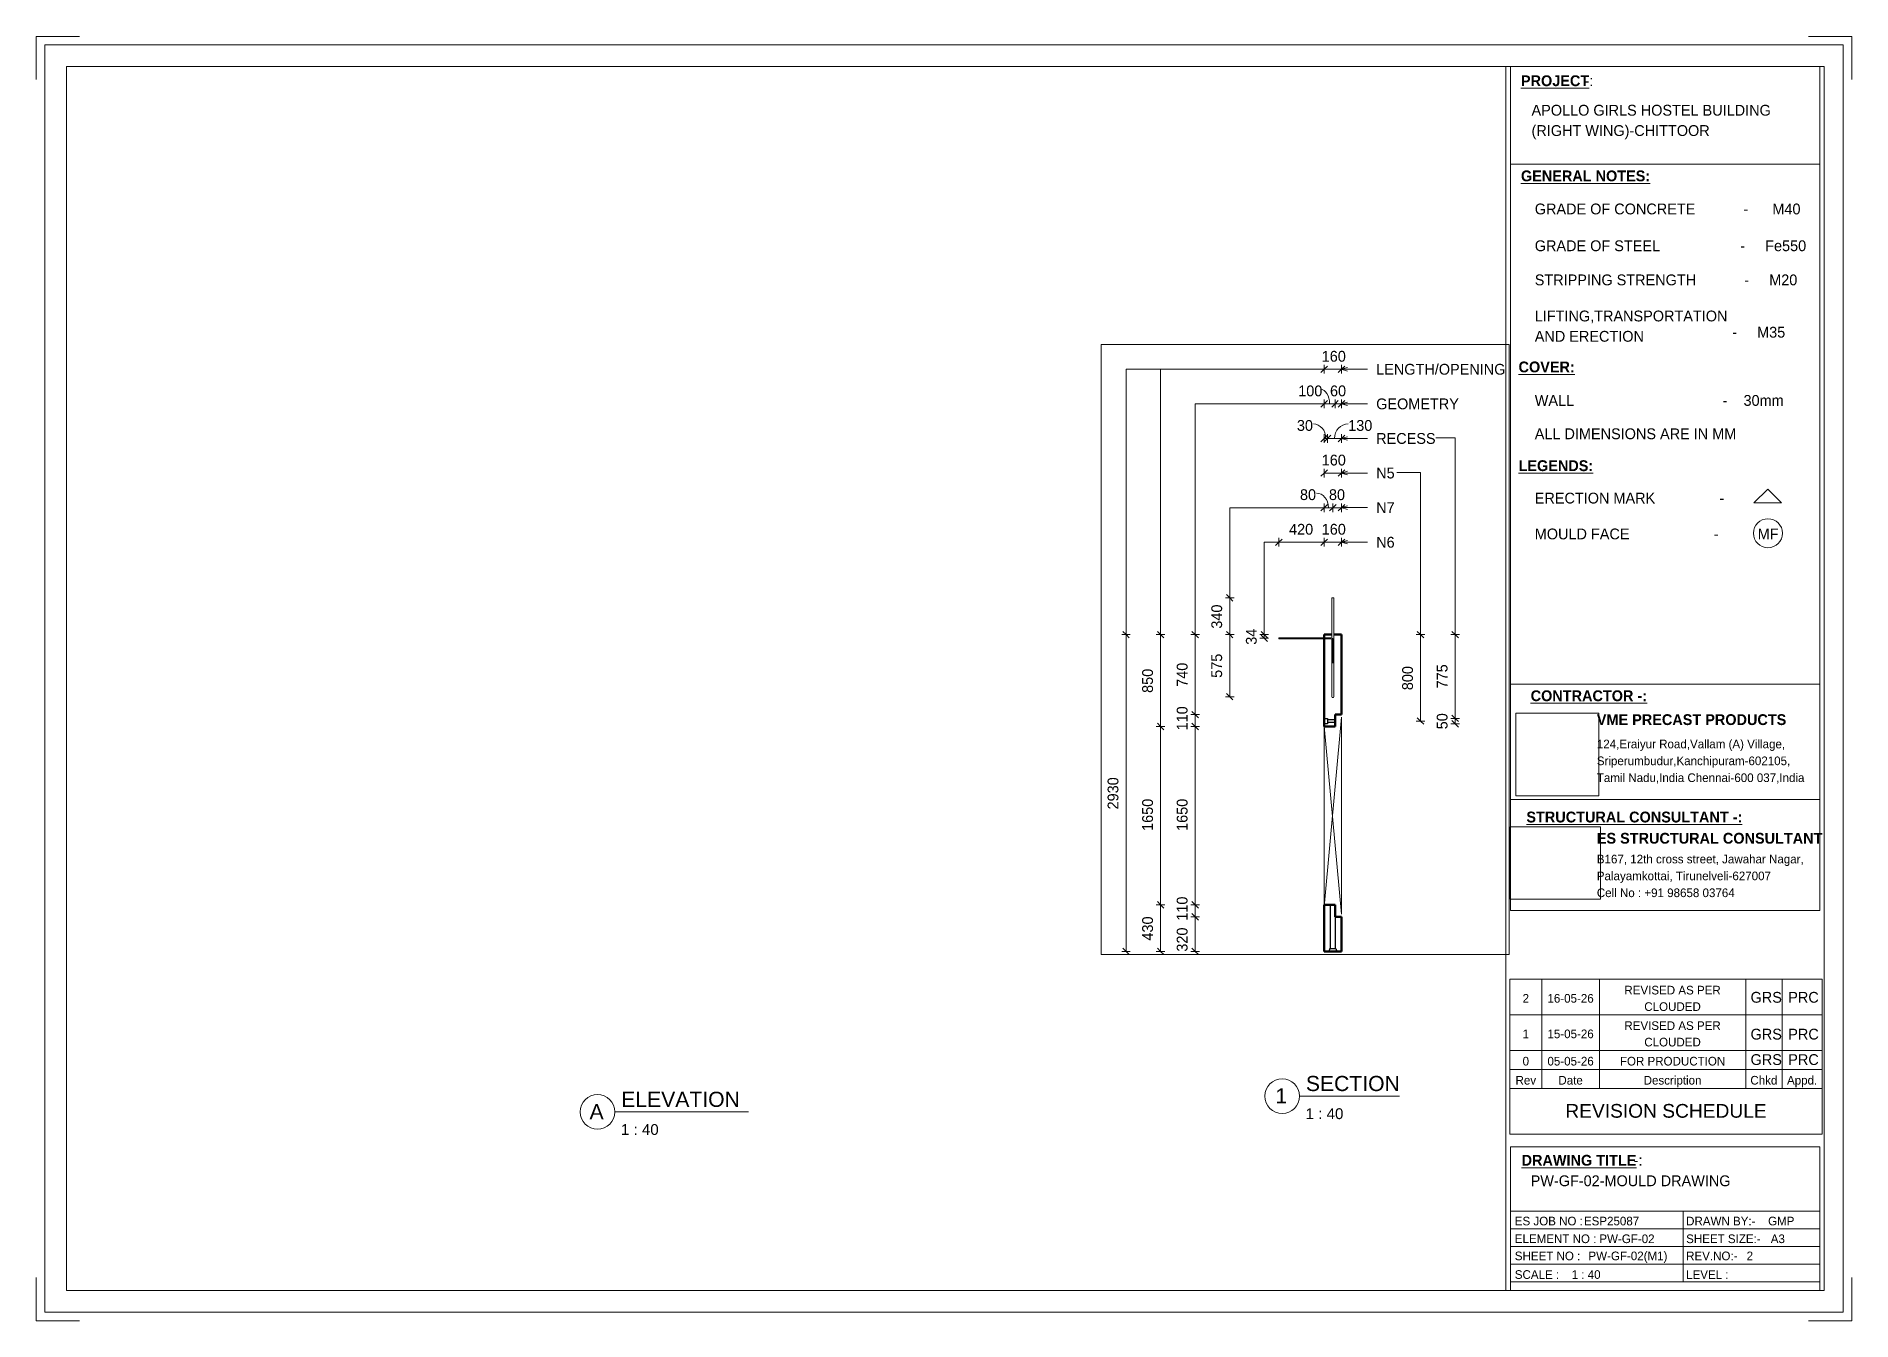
# Paper-space layout 'Layout1' of a CAD drawing. Header units: millimetres. Extents: x 0 to 582, y 0 to 622.
# Drawn here: x 161.8 to 581.8, y 325.4 to 622.4 of the extents above; entities outside this region: 1.
# The model-space entities are those that its viewports show. They can reach past a viewport. Long polylines and large blocks are cut down to what shows.
import ezdxf

# ---------------------------------------------------------------- set-up
doc = ezdxf.new("R2010")
doc.units = ezdxf.units.MM
doc.linetypes.add('Dash', pattern=[6.36, 3.18, -3.18])
doc.linetypes.add('Overhead', pattern=[3.97, 2.38, -1.59])
for name, color, linetype, lineweight in [('A-ANNO-DIMS', 211, 'Continuous', 9), ('A-ANNO-DIMS-40', 211, 'Continuous', 9), ('A-DETL-MBND', 5, 'Continuous', 18), ('A-DETL-THIN', 151, 'Continuous', 18), ('A-FLOR-OVHD', 1, 'Overhead', 18), ('A-WALL', 113, 'Continuous', 25), ('A-WALL-HDLN', 110, 'Dash', 25), ('G-ANNO-SCHD', 231, 'Continuous', 9), ('G-ANNO-TEXT', 231, 'Continuous', 9), ('G-ANNO-TTLB', 6, 'Continuous', 9), ('G-ANNO-TTLB-MEDM', 33, 'Continuous', 9), ('G-ANNO-TTLB-THIN', 151, 'Continuous', 9), ('S-RBAR', 171, 'Continuous', 18)]:
    doc.layers.add(name, color=color, linetype=linetype, lineweight=lineweight)
doc.layers.add('G-ANNO-NPLT', color=191, linetype='Continuous')
doc.styles.add('Arial_3', font='arial.ttf', dxfattribs={"height": 3.175})
doc.styles.add('Arial_4', font='arial.ttf', dxfattribs={"height": 2.5})
doc.styles.add('Arial_5', font='arial.ttf', dxfattribs={"height": 3.5})
doc.styles.add('Nirmala UI', font='Nirmala.ttf', dxfattribs={"height": 2.5})
doc.styles.add('Nirmala UI Semilight', font='NirmalaS.ttf', dxfattribs={"height": 100})
doc.styles.add('Nirmala UI Semilight_2', font='NirmalaS.ttf', dxfattribs={"height": 2.5})
doc.styles.add('Nirmala UI Semilight_3', font='NirmalaS.ttf', dxfattribs={"height": 2})
doc.styles.add('Nirmala UI Semilight_B', font='', dxfattribs={"height": 2.5})
doc.styles.get('Nirmala UI Semilight_B').set_extended_font_data('Nirmala UI Semilight', bold=True)
doc.dimstyles.new('Diagonal_-_2_5mm_NI_UI', dxfattribs={"dimscale": 304.8, "dimtxt": 104.736395, "dimasz": 0.19685, "dimexe": 0.131234, "dimexo": 0.0625, "dimgap": 0.131234, "dimtad": 1, "dimdec": 4, "dimzin": 0, "dimdsep": 46, "dimtxsty": 'Nirmala UI Semilight', "dimblk1": 'OBLIQUE', "dimblk2": 'OBLIQUE', "dimsah": 1, "dimcen": 0.09, "dimazin": 0, "dimtfac": 1, "dimtdec": 4, "dimtix": 1, "dimtmove": 0, "dimatfit": 3, "dimfxl": 0.131234, "dimfxlon": 1, "dimtvp": 1, "dimtolj": 1, "dimtzin": 0, "dimarcsym": 2})
doc.dimstyles.new('Diagonal_-_2_5mm_NI_UI_1', dxfattribs={"dimscale": 304.8, "dimtxt": 104.736395, "dimasz": 0.19685, "dimexe": 0.131234, "dimexo": 0.0625, "dimgap": 0.131234, "dimtad": 1, "dimdec": 4, "dimzin": 0, "dimdsep": 46, "dimtxsty": 'Nirmala UI Semilight', "dimblk1": 'OBLIQUE', "dimblk2": 'OBLIQUE', "dimsah": 1, "dimcen": 0.09, "dimazin": 0, "dimtfac": 1, "dimtdec": 4, "dimtix": 1, "dimtmove": 1, "dimatfit": 3, "dimfxl": 0.131234, "dimfxlon": 1, "dimtvp": 1, "dimtolj": 1, "dimtzin": 0, "dimarcsym": 2})
doc.dimstyles.new('Diagonal_-_2_5mm_NI_UI_2', dxfattribs={"dimscale": 304.8, "dimtxt": 104.736395, "dimasz": 0.19685, "dimexe": 0.131234, "dimexo": 0.0625, "dimgap": 0.131234, "dimtad": 1, "dimdec": 4, "dimzin": 0, "dimdsep": 46, "dimtxsty": 'Nirmala UI Semilight', "dimblk1": 'OBLIQUE', "dimblk2": 'OBLIQUE', "dimsah": 1, "dimcen": 0.09, "dimazin": 0, "dimtfac": 1, "dimtdec": 4, "dimtix": 1, "dimtmove": 2, "dimatfit": 3, "dimfxl": 0.131234, "dimfxlon": 1, "dimtvp": 1, "dimtolj": 1, "dimtzin": 0, "dimarcsym": 2})
picture_1 = doc.add_image_def('image1.jpg', size_in_pixel=(200, 200))
picture_2 = doc.add_image_def('image2.jpg', size_in_pixel=(1600, 1280))

psp = doc.layouts.get("Layout1")

# ---------------------------------------------------------------- texts
at = {"layer": 'G-ANNO-SCHD', "attachment_point": 2}
for s, insert, char_height, width, line_spacing_factor, style in [('2', (506.4, 400.95), 2, 1.8098, 1.142579, 'Nirmala UI Semilight_3'), ('16-05-26', (516.76, 400.95), 2, 13.0458, 1.142579, 'Nirmala UI Semilight_3'), ('REVISED AS PER\\PCLOUDED', (540.35, 402.85), 2, 23.8042, 1.142579, 'Nirmala UI Semilight_3'), ('1', (506.4, 392.73), 2, 1.282, 1.142579, 'Nirmala UI Semilight_3'), ('15-05-26', (516.76, 392.73), 2, 13.0458, 1.142579, 'Nirmala UI Semilight_3'), ('REVISED AS PER\\PCLOUDED', (540.35, 394.64), 2, 23.8042, 1.142579, 'Nirmala UI Semilight_3'), ('0', (506.4, 386.42), 2, 1.8098, 1.142579, 'Nirmala UI Semilight_3'), ('05-05-26', (516.76, 386.42), 2, 13.5737, 1.142579, 'Nirmala UI Semilight_3'), ('FOR PRODUCTION', (540.35, 386.42), 2, 28.002, 1.142579, 'Nirmala UI Semilight_3'), ('Rev', (506.4, 382.01), 2, 5.3038, 1.142579, 'Nirmala UI Semilight_3'), ('Date', (516.76, 382.01), 2, 6.9125, 1.142579, 'Nirmala UI Semilight_3'), ('Description', (540.35, 382.01), 2, 16.6152, 1.142579, 'Nirmala UI Semilight_3'), ('Chkd', (561.47, 382.01), 2, 7.5661, 1.142579, 'Nirmala UI Semilight_3'), ('Appd.', (570.32, 382.01), 2, 8.8229, 1.142579, 'Nirmala UI Semilight_3'), ('REVISION SCHEDULE', (538.83, 375.52), 3.175, 55.5831, 0.941778, 'Arial_3')]:
    psp.add_mtext(s, dxfattribs=dict(at, insert=insert, char_height=char_height, width=width, line_spacing_factor=line_spacing_factor, style=style))
at = {"layer": 'G-ANNO-TEXT', "color": 7, "char_height": 2.5, "attachment_point": 1}
for s, insert, width, style in [('GRADE OF CONCRETE            -      M40', (508.47, 583.74), 72.9536, 'Nirmala UI Semilight_2'), ('GRADE OF STEEL                    -     Fe550', (508.47, 575.23), 74.0759, 'Nirmala UI Semilight_2'), ('STRIPPING STRENGTH            -     M20', (508.47, 567.34), 71.1899, 'Nirmala UI Semilight_2'), ('LIFTING,TRANSPORTATION', (508.47, 558.99), 50.346, 'Nirmala UI Semilight_2'), (' -     M35', (553.23, 555.24), 17.0759, 'Nirmala UI Semilight_2'), ('AND ERECTION     ', (508.47, 554.29), 34.9536, 'Nirmala UI Semilight_2'), ('\\LCOVER:', (504.72, 547.21), 14.1097, 'Nirmala UI Semilight_B'), ('WALL                                     -    30mm', (508.47, 539.46), 73.2742, 'Nirmala UI Semilight_2'), ('ALL DIMENSIONS ARE IN MM', (508.47, 531.75), 55.0759, 'Nirmala UI Semilight_2'), ('\\LLEGENDS:', (504.72, 524.38), 18.519, 'Nirmala UI Semilight_B'), ('ERECTION MARK                -', (508.47, 516.88), 52.3502, 'Nirmala UI Semilight_2'), ('MOULD FACE                     -', (508.47, 508.59), 52.27, 'Nirmala UI Semilight_2'), ('MF', (560.04, 508.59), 5.9325, 'Nirmala UI'), ('GRS', (558.4, 401.44), 7.5359, 'Nirmala UI Semilight_2'), ('PRC', (567.12, 401.44), 7.4557, 'Nirmala UI Semilight_2'), ('GRS', (558.4, 392.92), 7.5359, 'Nirmala UI Semilight_2'), ('PRC', (567.12, 392.92), 7.4557, 'Nirmala UI Semilight_2'), ('GRS', (558.4, 387.04), 7.5359, 'Nirmala UI Semilight_2'), ('PRC', (567.12, 387.04), 7.4557, 'Nirmala UI Semilight_2')]:
    psp.add_mtext(s, dxfattribs=dict(at, insert=insert, width=width, style=style))
at = {"layer": 'G-ANNO-TTLB', "attachment_point": 1}
for s, insert, char_height, width, style in [('APOLLO GIRLS HOSTEL BUILDING', (507.72, 606.57), 2.5, 62.5316, 'Nirmala UI Semilight_2'), ('(RIGHT WING)-CHITTOOR', (507.72, 601.87), 2.5, 47.6202, 'Nirmala UI Semilight_2'), ('ELEVATION', (297.12, 378.35), 3.5, 33.6709, 'Arial_5'), ('1', (448.47, 379.15), 3.5, 3.3671, 'Arial_5'), ('SECTION', (455.52, 382.01), 3.5, 26.616, 'Arial_5'), ('A', (289.79, 375.49), 3.5, 4.0084, 'Arial_5'), ('1 : 40', (455.46, 374.53), 2.5, 10.5823, 'Arial_4'), ('1 : 40', (297.05, 370.87), 2.5, 10.5823, 'Arial_4'), ('PW-GF-02-MOULD DRAWING', (507.52, 359.01), 2.5, 55.3966, 'Nirmala UI Semilight_2'), ('ESP25087', (519.84, 349.45), 2, 14.5907, 'Nirmala UI Semilight_3'), ('GMP', (562.45, 349.45), 2, 7.2152, 'Nirmala UI Semilight_3'), ('PW-GF-02', (523.41, 345.35), 2, 15.4726, 'Nirmala UI Semilight_3'), ('PW-GF-02(M1)', (520.89, 341.39), 2, 21.8059, 'Nirmala UI Semilight_3'), ('2', (557.48, 341.39), 2, 1.8439, 'Nirmala UI Semilight_3'), ('1 : 40', (517.01, 337.08), 2, 7.6962, 'Nirmala UI Semilight_3')]:
    psp.add_mtext(s, dxfattribs=dict(at, insert=insert, char_height=char_height, width=width, style=style))

msp = doc.modelspace()

# ---------------------------------------------------------------- texts
at = {"layer": 'G-ANNO-TEXT', "color": 7, "char_height": 100, "attachment_point": 1, "style": 'Nirmala UI Semilight'}
for s, insert, width in [('LENGTH/OPENING', (75759.34051, 8703.90025), 1391.7295), ('GEOMETRY', (75759.34051, 8383.90025), 843.37525), ('RECESS', (75759.34051, 8063.90025), 551.561), ('N5', (75759.34051, 7743.90025), 214.85225), ('N7', (75759.34051, 7423.90025), 211.6455), ('N6', (75759.34051, 7103.90025), 214.85225)]:
    msp.add_mtext(s, dxfattribs=dict(at, insert=insert, width=width))

# ---------------------------------------------------------------- blocks, each defined once
blk = doc.blocks.new('ES-A3-VME SHEET - ES-A3 SHEET-601691-PW-GF-02-MOULD DRAWING')
at = {"layer": 'G-ANNO-TTLB'}
for p, q in [((161.79, 622.41), (171.79, 622.41)), ((161.79, 622.41), (161.79, 612.41)), ((581.79, 622.41), (571.79, 622.41)), ((581.79, 622.41), (581.79, 612.41)), ((502.83, 488.6), (502.83, 615.41)), ((574.43, 615.41), (574.43, 488.6)), ((502.83, 592.83), (574.43, 592.83)), ((502.83, 420.26), (502.83, 488.6)), ((574.43, 420.26), (574.43, 488.6)), ((502.83, 472.62), (574.43, 472.62)), ((161.79, 325.41), (161.79, 335.41)), ((581.79, 325.41), (581.79, 335.41)), ((161.79, 325.41), (171.79, 325.41)), ((581.79, 325.41), (571.79, 325.41))]:
    blk.add_line(p, q, dxfattribs=at)
at = {"layer": 'G-ANNO-TTLB-MEDM'}
for p, q in [((168.79, 615.41), (168.79, 332.41)), ((168.79, 615.41), (575.42, 615.41)), ((501.74, 615.41), (501.74, 332.41)), ((575.42, 615.41), (575.42, 332.41)), ((502.83, 445.95), (574.43, 445.95)), ((502.83, 420.26), (574.43, 420.26)), ((502.83, 365.59), (574.43, 365.59)), ((502.83, 365.59), (502.83, 332.41)), ((574.43, 332.41), (574.43, 365.59)), ((168.79, 332.41), (575.42, 332.41))]:
    blk.add_line(p, q, dxfattribs=at)
at = {"layer": 'G-ANNO-TTLB-THIN'}
for p, q in [((163.79, 620.41), (163.79, 327.41)), ((579.79, 620.41), (163.79, 620.41)), ((579.79, 327.41), (579.79, 620.41)), ((502.83, 350.7), (574.43, 350.7)), ((542.79, 334.4), (542.79, 350.7)), ((502.83, 346.63), (574.43, 346.63)), ((502.83, 342.55), (574.43, 342.55)), ((502.83, 338.48), (574.43, 338.48)), ((502.83, 334.4), (574.43, 334.4)), ((163.79, 327.41), (579.79, 327.41))]:
    blk.add_line(p, q, dxfattribs=at)
at = {"layer": 'G-ANNO-TTLB', "attachment_point": 1}
for s, insert, char_height, width, style in [('\\LPROJECT', (505.27, 613.39), 2.5, 16.6751, 'Nirmala UI Semilight_B'), (' -:', (519.02, 613.39), 2.5, 3.8481, 'Nirmala UI Semilight_2'), ('\\LGENERAL NOTES:', (505.27, 591.39), 2.5, 32.7088, 'Nirmala UI Semilight_B'), ('\\LCONTRACTOR -:', (507.52, 471.17), 2.5, 30.9451, 'Nirmala UI Semilight_B'), ('VME PRECAST PRODUCTS', (522.83, 465.65), 2.5, 48.9029, 'Nirmala UI Semilight_B'), ('124,Eraiyur Road,Vallam (A) Village,', (522.83, 459.77), 2, 52.5105, 'Nirmala UI Semilight_3'), ('Sriperumbudur,Kanchipuram-602105,', (522.83, 455.87), 2, 55.5569, 'Nirmala UI Semilight_3'), ('Tamil Nadu,India Chennai-600 037,India', (522.83, 451.97), 2, 59.8861, 'Nirmala UI Semilight_3'), ('\\LSTRUCTURAL CONSULTANT -:', (506.53, 443.13), 2.5, 56.4388, 'Nirmala UI Semilight_B'), ('ES STRUCTURAL CONSULTANT', (522.83, 438.22), 2.5, 58.1223, 'Nirmala UI Semilight_B'), ('B167, 12th cross street, Jawahar Nagar,', (522.83, 433.16), 2, 57, 'Nirmala UI Semilight_3'), ('Palayamkottai, Tirunelveli-627007', (522.83, 429.26), 2, 50.0253, 'Nirmala UI Semilight_3'), ('Cell No : +91 98658 03764', (522.83, 425.36), 2, 39.443, 'Nirmala UI Semilight_3'), ('\\LDRAWING TITLE', (505.42, 363.76), 2.5, 30.2236, 'Nirmala UI Semilight_B'), ('\\fNirmala UI Semilight|b1|i0|c0|p34|; ', (530.35, 363.76), 2.5, 1.2025, 'Nirmala UI Semilight_B'), ('-:', (531.35, 363.76), 2.5, 2.6456, 'Nirmala UI Semilight_2'), ('ES JOB NO :', (503.85, 349.45), 2, 18.038, 'Nirmala UI Semilight_3'), ('DRAWN BY:-', (543.49, 349.45), 2, 19.0802, 'Nirmala UI Semilight_3'), ('ELEMENT NO :', (503.85, 345.35), 2, 21.8861, 'Nirmala UI Semilight_3'), ('SHEET SIZE:-', (543.49, 345.35), 2, 18.9198, 'Nirmala UI Semilight_3'), ('A3', (563.07, 345.35), 2, 4.0084, 'Nirmala UI Semilight_3'), ('SHEET NO :', (503.85, 341.39), 2, 17.2363, 'Nirmala UI Semilight_3'), ('REV.NO:-', (543.49, 341.39), 2, 13.789, 'Nirmala UI Semilight_3'), ('SCALE :', (503.85, 337.08), 2, 11.1435, 'Nirmala UI Semilight_3'), ('LEVEL :', (543.49, 337.08), 2, 10.5021, 'Nirmala UI Semilight_3')]:
    blk.add_mtext(s, dxfattribs=dict(at, insert=insert, char_height=char_height, width=width, style=style))
at = {"layer": 'G-ANNO-TTLB'}
image = blk.add_image(picture_1, insert=(504.11, 446.76), size_in_units=(19.15, 19.15), dxfattribs=at)
image.dxf.flags = 7
image = blk.add_image(picture_2, insert=(502.76, 422.87), size_in_units=(20.94, 16.75), dxfattribs=at)
image.dxf.flags = 7
blk = doc.blocks.new('Viewport - M_View Title_rfa A3-601133-PW-GF-02-MOULD DRAWING')
at = {"layer": 'G-ANNO-TTLB'}
for start, end in [(360, 180), (180, 0)]:
    blk.add_arc((-4.125, 0), 4, start, end, dxfattribs=at)
blk = doc.blocks.new('DIMBLOCK98-Elevation Right')
at = {"layer": 'A-ANNO-DIMS-40'}
for p, q in [((75278.3, 8653.6), (75278.3, 8693.6)), ((75438.3, 8653.6), (75438.3, 8693.6)), ((75278.3, 8653.6), (75308.3, 8683.6)), ((75438.3, 8653.6), (75468.3, 8683.6)), ((75278.3, 8653.6), (75248.3, 8623.6)), ((75278.3, 8653.6), (75438.3, 8653.6)), ((75278.3, 8653.6), (75278.3, 8613.6)), ((75438.3, 8653.6), (75408.3, 8623.6)), ((75438.3, 8653.6), (75438.3, 8613.6))]:
    blk.add_line(p, q, dxfattribs=at)
at = {"layer": 'A-ANNO-DIMS-40', "color": 0, "insert": (75255.47, 8824.07), "char_height": 100, "width": 246.797, "attachment_point": 1, "line_spacing_factor": 1.142579, "style": 'Nirmala UI Semilight'}
blk.add_mtext('160', dxfattribs=at)
blk = doc.blocks.new('_Oblique')
at = {"color": 0, "linetype": 'ByBlock', "lineweight": -2}
blk.add_line((-0.5, -0.5), (0.5, 0.5), dxfattribs=at)
blk = doc.blocks.new('DIMBLOCK99-Elevation Right')
at = {"layer": 'A-ANNO-DIMS-40'}
for p, q in [((75278.3, 8333.6), (75278.3, 8373.6)), ((75378.3, 8333.6), (75378.3, 8373.6)), ((75278.3, 8333.6), (75308.3, 8363.6)), ((75378.3, 8333.6), (75408.3, 8363.6)), ((75278.3, 8333.6), (75248.3, 8303.6)), ((75278.3, 8333.6), (75378.3, 8333.6)), ((75278.3, 8333.6), (75278.3, 8293.6)), ((75378.3, 8333.6), (75348.3, 8303.6)), ((75378.3, 8333.6), (75378.3, 8293.6))]:
    blk.add_line(p, q, dxfattribs=at)
blk.add_ellipse((75243.72, 8333.6), major_axis=(0, 135.21), ratio=0.625533, start_param=4.712389, end_param=6.283185, dxfattribs=at)
at = {"layer": 'A-ANNO-DIMS-40', "color": 0, "insert": (75038.06, 8504.07), "char_height": 100, "width": 246.797, "attachment_point": 1, "line_spacing_factor": 1.142579, "style": 'Nirmala UI Semilight'}
blk.add_mtext('100', dxfattribs=at)
blk = doc.blocks.new('DIMBLOCK100-Elevation Right')
at = {"layer": 'A-ANNO-DIMS-40'}
for p, q in [((75378.3, 8333.6), (75378.3, 8373.6)), ((75438.3, 8333.6), (75438.3, 8373.6)), ((75378.3, 8333.6), (75408.3, 8363.6)), ((75438.3, 8333.6), (75468.3, 8363.6)), ((75378.3, 8333.6), (75348.3, 8303.6)), ((75378.3, 8333.6), (75438.3, 8333.6)), ((75378.3, 8333.6), (75378.3, 8293.6)), ((75438.3, 8333.6), (75408.3, 8303.6)), ((75438.3, 8333.6), (75438.3, 8293.6))]:
    blk.add_line(p, q, dxfattribs=at)
at = {"layer": 'A-ANNO-DIMS-40', "color": 0, "insert": (75332.13, 8504.07), "char_height": 100, "width": 182.8126, "attachment_point": 1, "line_spacing_factor": 1.142579, "style": 'Nirmala UI Semilight'}
blk.add_mtext('60', dxfattribs=at)
blk = doc.blocks.new('DIMBLOCK101-Elevation Right')
at = {"layer": 'A-ANNO-DIMS-40'}
for p, q in [((75278.3, 7693.6), (75278.3, 7733.6)), ((75438.3, 7693.6), (75438.3, 7733.6)), ((75278.3, 7693.6), (75308.3, 7723.6)), ((75438.3, 7693.6), (75468.3, 7723.6)), ((75278.3, 7693.6), (75248.3, 7663.6)), ((75278.3, 7693.6), (75438.3, 7693.6)), ((75278.3, 7693.6), (75278.3, 7653.6)), ((75438.3, 7693.6), (75408.3, 7663.6)), ((75438.3, 7693.6), (75438.3, 7653.6))]:
    blk.add_line(p, q, dxfattribs=at)
at = {"layer": 'A-ANNO-DIMS-40', "color": 0, "insert": (75255.47, 7864.07), "char_height": 100, "width": 246.797, "attachment_point": 1, "line_spacing_factor": 1.142579, "style": 'Nirmala UI Semilight'}
blk.add_mtext('160', dxfattribs=at)
blk = doc.blocks.new('DIMBLOCK102-Elevation Right')
at = {"layer": 'A-ANNO-DIMS-40'}
for p, q in [((75278.3, 7373.6), (75278.3, 7413.6)), ((75358.3, 7373.6), (75358.3, 7413.6)), ((75278.3, 7373.6), (75308.3, 7403.6)), ((75358.3, 7373.6), (75388.3, 7403.6)), ((75278.3, 7373.6), (75248.3, 7343.6)), ((75278.3, 7373.6), (75358.3, 7373.6)), ((75278.3, 7373.6), (75278.3, 7333.6)), ((75358.3, 7373.6), (75328.3, 7343.6)), ((75358.3, 7373.6), (75358.3, 7333.6))]:
    blk.add_line(p, q, dxfattribs=at)
blk.add_ellipse((75206.58, 7373.6), major_axis=(0, 135.21), ratio=0.826292, start_param=4.712389, end_param=6.283185, dxfattribs=at)
at = {"layer": 'A-ANNO-DIMS-40', "color": 0, "insert": (75054.23, 7544.07), "char_height": 100, "width": 182.8126, "attachment_point": 1, "line_spacing_factor": 1.142579, "style": 'Nirmala UI Semilight'}
blk.add_mtext('80', dxfattribs=at)
blk = doc.blocks.new('DIMBLOCK103-Elevation Right')
at = {"layer": 'A-ANNO-DIMS-40'}
for p, q in [((75358.3, 7373.6), (75358.3, 7413.6)), ((75438.3, 7373.6), (75438.3, 7413.6)), ((75358.3, 7373.6), (75388.3, 7403.6)), ((75438.3, 7373.6), (75468.3, 7403.6)), ((75358.3, 7373.6), (75328.3, 7343.6)), ((75358.3, 7373.6), (75438.3, 7373.6)), ((75358.3, 7373.6), (75358.3, 7333.6)), ((75438.3, 7373.6), (75408.3, 7343.6)), ((75438.3, 7373.6), (75438.3, 7333.6))]:
    blk.add_line(p, q, dxfattribs=at)
at = {"layer": 'A-ANNO-DIMS-40', "color": 0, "insert": (75322.13, 7544.07), "char_height": 100, "width": 182.8126, "attachment_point": 1, "line_spacing_factor": 1.142579, "style": 'Nirmala UI Semilight'}
blk.add_mtext('80', dxfattribs=at)
blk = doc.blocks.new('DIMBLOCK104-Elevation Right')
at = {"layer": 'A-ANNO-DIMS-40'}
for p, q in [((74858.3, 7053.6), (74858.3, 7093.6)), ((75278.3, 7053.6), (75278.3, 7093.6)), ((74858.3, 7053.6), (74888.3, 7083.6)), ((75278.3, 7053.6), (75308.3, 7083.6)), ((74858.3, 7053.6), (74828.3, 7023.6)), ((74858.3, 7053.6), (75278.3, 7053.6)), ((74858.3, 7053.6), (74858.3, 7013.6)), ((75278.3, 7053.6), (75248.3, 7023.6)), ((75278.3, 7053.6), (75278.3, 7013.6))]:
    blk.add_line(p, q, dxfattribs=at)
at = {"layer": 'A-ANNO-DIMS-40', "color": 0, "insert": (74953.09, 7224.07), "char_height": 100, "width": 276.5041, "attachment_point": 1, "line_spacing_factor": 1.142579, "style": 'Nirmala UI Semilight'}
blk.add_mtext('420', dxfattribs=at)
blk = doc.blocks.new('DIMBLOCK105-Elevation Right')
at = {"layer": 'A-ANNO-DIMS-40'}
for p, q in [((75278.3, 7053.6), (75278.3, 7093.6)), ((75438.3, 7053.6), (75438.3, 7093.6)), ((75278.3, 7053.6), (75308.3, 7083.6)), ((75438.3, 7053.6), (75468.3, 7083.6)), ((75278.3, 7053.6), (75248.3, 7023.6)), ((75278.3, 7053.6), (75438.3, 7053.6)), ((75278.3, 7053.6), (75278.3, 7013.6)), ((75438.3, 7053.6), (75408.3, 7023.6)), ((75438.3, 7053.6), (75438.3, 7013.6))]:
    blk.add_line(p, q, dxfattribs=at)
at = {"layer": 'A-ANNO-DIMS-40', "color": 0, "insert": (75255.47, 7224.07), "char_height": 100, "width": 246.797, "attachment_point": 1, "line_spacing_factor": 1.142579, "style": 'Nirmala UI Semilight'}
blk.add_mtext('160', dxfattribs=at)
blk = doc.blocks.new('DIMBLOCK106-Elevation Right')
at = {"layer": 'A-ANNO-DIMS-40'}
for p, q in [((73444.19, 6199.75), (73414.19, 6229.75)), ((73444.19, 6199.75), (73404.19, 6199.75)), ((73444.19, 6199.75), (73444.19, 3269.75)), ((73444.19, 6199.75), (73474.19, 6169.75)), ((73444.19, 6199.75), (73484.19, 6199.75)), ((73444.19, 3269.75), (73414.19, 3299.75)), ((73444.19, 3269.75), (73404.19, 3269.75)), ((73444.19, 3269.75), (73474.19, 3239.75)), ((73444.19, 3269.75), (73484.19, 3269.75))]:
    blk.add_line(p, q, dxfattribs=at)
at = {"layer": 'A-ANNO-DIMS-40', "color": 0, "insert": (73273.72, 4582.41), "char_height": 100, "width": 365.6252, "attachment_point": 1, "rotation": 90, "line_spacing_factor": 1.142579, "style": 'Nirmala UI Semilight'}
blk.add_mtext('2930', dxfattribs=at)
blk = doc.blocks.new('DIMBLOCK107-Elevation Right')
at = {"layer": 'A-ANNO-DIMS-40'}
for p, q in [((73764.19, 6199.75), (73734.19, 6229.75)), ((73764.19, 6199.75), (73724.19, 6199.75)), ((73764.19, 6199.75), (73764.19, 5349.75)), ((73764.19, 6199.75), (73794.19, 6169.75)), ((73764.19, 6199.75), (73804.19, 6199.75)), ((73764.19, 5349.75), (73734.19, 5379.75)), ((73764.19, 5349.75), (73724.19, 5349.75)), ((73764.19, 5349.75), (73794.19, 5319.75)), ((73764.19, 5349.75), (73804.19, 5349.75))]:
    blk.add_line(p, q, dxfattribs=at)
at = {"layer": 'A-ANNO-DIMS-40', "color": 0, "insert": (73593.72, 5660.49), "char_height": 100, "width": 274.2189, "attachment_point": 1, "rotation": 90, "line_spacing_factor": 1.142579, "style": 'Nirmala UI Semilight'}
blk.add_mtext('850', dxfattribs=at)
blk = doc.blocks.new('DIMBLOCK108-Elevation Right')
at = {"layer": 'A-ANNO-DIMS-40'}
for p, q in [((73764.19, 5349.75), (73734.19, 5379.75)), ((73764.19, 5349.75), (73724.19, 5349.75)), ((73764.19, 5349.75), (73764.19, 3699.75)), ((73764.19, 5349.75), (73794.19, 5319.75)), ((73764.19, 5349.75), (73804.19, 5349.75)), ((73764.19, 3699.75), (73734.19, 3729.75)), ((73764.19, 3699.75), (73724.19, 3699.75)), ((73764.19, 3699.75), (73794.19, 3669.75)), ((73764.19, 3699.75), (73804.19, 3699.75))]:
    blk.add_line(p, q, dxfattribs=at)
at = {"layer": 'A-ANNO-DIMS-40', "color": 0, "insert": (73593.72, 4383.83), "char_height": 100, "width": 338.2033, "attachment_point": 1, "rotation": 90, "line_spacing_factor": 1.142579, "style": 'Nirmala UI Semilight'}
blk.add_mtext('1650', dxfattribs=at)
blk = doc.blocks.new('DIMBLOCK109-Elevation Right')
at = {"layer": 'A-ANNO-DIMS-40'}
for p, q in [((73764.19, 3699.75), (73734.19, 3729.75)), ((73764.19, 3699.75), (73724.19, 3699.75)), ((73764.19, 3699.75), (73764.19, 3269.75)), ((73764.19, 3699.75), (73794.19, 3669.75)), ((73764.19, 3699.75), (73804.19, 3699.75)), ((73764.19, 3269.75), (73734.19, 3299.75)), ((73764.19, 3269.75), (73724.19, 3269.75)), ((73764.19, 3269.75), (73794.19, 3239.75)), ((73764.19, 3269.75), (73804.19, 3269.75))]:
    blk.add_line(p, q, dxfattribs=at)
at = {"layer": 'A-ANNO-DIMS-40', "color": 0, "insert": (73593.72, 3369.54), "char_height": 100, "width": 276.5041, "attachment_point": 1, "rotation": 90, "line_spacing_factor": 1.142579, "style": 'Nirmala UI Semilight'}
blk.add_mtext('430', dxfattribs=at)
blk = doc.blocks.new('DIMBLOCK110-Elevation Right')
at = {"layer": 'A-ANNO-DIMS-40'}
for p, q in [((74084.19, 6199.75), (74054.19, 6229.75)), ((74084.19, 6199.75), (74044.19, 6199.75)), ((74084.19, 6199.75), (74084.19, 5459.75)), ((74084.19, 6199.75), (74114.19, 6169.75)), ((74084.19, 6199.75), (74124.19, 6199.75)), ((74084.19, 5459.75), (74054.19, 5489.75)), ((74084.19, 5459.75), (74044.19, 5459.75)), ((74084.19, 5459.75), (74114.19, 5429.75)), ((74084.19, 5459.75), (74124.19, 5459.75))]:
    blk.add_line(p, q, dxfattribs=at)
at = {"layer": 'A-ANNO-DIMS-40', "color": 0, "insert": (73913.72, 5716.44), "char_height": 100, "width": 271.9338, "attachment_point": 1, "rotation": 90, "line_spacing_factor": 1.142579, "style": 'Nirmala UI Semilight'}
blk.add_mtext('740', dxfattribs=at)
blk = doc.blocks.new('DIMBLOCK111-Elevation Right')
at = {"layer": 'A-ANNO-DIMS-40'}
for p, q in [((74084.19, 5459.75), (74054.19, 5489.75)), ((74084.19, 5459.75), (74044.19, 5459.75)), ((74084.19, 5459.75), (74084.19, 5349.75)), ((74084.19, 5459.75), (74114.19, 5429.75)), ((74084.19, 5459.75), (74124.19, 5459.75)), ((74084.19, 5349.75), (74054.19, 5379.75)), ((74084.19, 5349.75), (74044.19, 5349.75)), ((74084.19, 5349.75), (74114.19, 5319.75)), ((74084.19, 5349.75), (74124.19, 5349.75))]:
    blk.add_line(p, q, dxfattribs=at)
at = {"layer": 'A-ANNO-DIMS-40', "color": 0, "insert": (73913.72, 5313.34), "char_height": 100, "width": 219.3751, "attachment_point": 1, "rotation": 90, "line_spacing_factor": 1.142579, "style": 'Nirmala UI Semilight'}
blk.add_mtext('110', dxfattribs=at)
blk = doc.blocks.new('DIMBLOCK112-Elevation Right')
at = {"layer": 'A-ANNO-DIMS-40'}
for p, q in [((74084.19, 5349.75), (74054.19, 5379.75)), ((74084.19, 5349.75), (74044.19, 5349.75)), ((74084.19, 5349.75), (74084.19, 3699.75)), ((74084.19, 5349.75), (74114.19, 5319.75)), ((74084.19, 5349.75), (74124.19, 5349.75)), ((74084.19, 3699.75), (74054.19, 3729.75)), ((74084.19, 3699.75), (74044.19, 3699.75)), ((74084.19, 3699.75), (74114.19, 3669.75)), ((74084.19, 3699.75), (74124.19, 3699.75))]:
    blk.add_line(p, q, dxfattribs=at)
at = {"layer": 'A-ANNO-DIMS-40', "color": 0, "insert": (73913.72, 4383.83), "char_height": 100, "width": 338.2033, "attachment_point": 1, "rotation": 90, "line_spacing_factor": 1.142579, "style": 'Nirmala UI Semilight'}
blk.add_mtext('1650', dxfattribs=at)
blk = doc.blocks.new('DIMBLOCK113-Elevation Right')
at = {"layer": 'A-ANNO-DIMS-40'}
for p, q in [((74084.19, 3699.75), (74054.19, 3729.75)), ((74084.19, 3699.75), (74044.19, 3699.75)), ((74084.19, 3699.75), (74084.19, 3589.75)), ((74084.19, 3699.75), (74114.19, 3669.75)), ((74084.19, 3699.75), (74124.19, 3699.75)), ((74084.19, 3589.75), (74054.19, 3619.75)), ((74084.19, 3589.75), (74044.19, 3589.75)), ((74084.19, 3589.75), (74114.19, 3559.75)), ((74084.19, 3589.75), (74124.19, 3589.75))]:
    blk.add_line(p, q, dxfattribs=at)
at = {"layer": 'A-ANNO-DIMS-40', "color": 0, "insert": (73913.72, 3553.34), "char_height": 100, "width": 219.3751, "attachment_point": 1, "rotation": 90, "line_spacing_factor": 1.142579, "style": 'Nirmala UI Semilight'}
blk.add_mtext('110', dxfattribs=at)
blk = doc.blocks.new('DIMBLOCK114-Elevation Right')
at = {"layer": 'A-ANNO-DIMS-40'}
for p, q in [((74084.19, 3589.75), (74054.19, 3619.75)), ((74084.19, 3589.75), (74044.19, 3589.75)), ((74084.19, 3589.75), (74084.19, 3269.75)), ((74084.19, 3589.75), (74114.19, 3559.75)), ((74084.19, 3589.75), (74124.19, 3589.75)), ((74084.19, 3269.75), (74054.19, 3299.75)), ((74084.19, 3269.75), (74044.19, 3269.75)), ((74084.19, 3269.75), (74114.19, 3239.75)), ((74084.19, 3269.75), (74124.19, 3269.75))]:
    blk.add_line(p, q, dxfattribs=at)
at = {"layer": 'A-ANNO-DIMS-40', "color": 0, "insert": (73913.72, 3266.88), "char_height": 100, "width": 274.2189, "attachment_point": 1, "rotation": 90, "line_spacing_factor": 1.142579, "style": 'Nirmala UI Semilight'}
blk.add_mtext('320', dxfattribs=at)
blk = doc.blocks.new('DIMBLOCK115-Elevation Right')
at = {"layer": 'A-ANNO-DIMS-40'}
for p, q in [((74724.19, 6199.75), (74694.19, 6229.75)), ((74724.19, 6199.75), (74684.19, 6199.75)), ((74724.19, 6199.75), (74724.19, 6165.75)), ((74724.19, 6199.75), (74754.19, 6169.75)), ((74724.19, 6199.75), (74764.19, 6199.75)), ((74724.19, 6165.75), (74694.19, 6195.75)), ((74724.19, 6165.75), (74684.19, 6165.75)), ((74724.19, 6165.75), (74754.19, 6135.75)), ((74724.19, 6165.75), (74764.19, 6165.75))]:
    blk.add_line(p, q, dxfattribs=at)
at = {"layer": 'A-ANNO-DIMS-40', "color": 0, "insert": (74553.72, 6105.63), "char_height": 100, "width": 185.0978, "attachment_point": 1, "rotation": 90, "line_spacing_factor": 1.142579, "style": 'Nirmala UI Semilight'}
blk.add_mtext('34', dxfattribs=at)
blk = doc.blocks.new('DIMBLOCK116-Elevation Right')
at = {"layer": 'A-ANNO-DIMS-40'}
for p, q in [((75278.3, 8013.6), (75278.3, 8053.6)), ((75308.3, 8013.6), (75308.3, 8053.6)), ((75278.3, 8013.6), (75308.3, 8043.6)), ((75308.3, 8013.6), (75338.3, 8043.6)), ((75278.3, 8013.6), (75248.3, 7983.6)), ((75278.3, 8013.6), (75308.3, 8013.6)), ((75308.3, 8013.6), (75278.3, 7983.6)), ((75278.3, 8013.6), (75278.3, 7973.6)), ((75308.3, 8013.6), (75308.3, 7973.6))]:
    blk.add_line(p, q, dxfattribs=at)
blk.add_ellipse((75177.91, 8013.6), major_axis=(0, 135.21), ratio=0.853396, start_param=4.712389, end_param=6.283185, dxfattribs=at)
at = {"layer": 'A-ANNO-DIMS-40', "color": 0, "insert": (75025.57, 8184.07), "char_height": 100, "width": 182.8126, "attachment_point": 1, "line_spacing_factor": 1.142579, "style": 'Nirmala UI Semilight'}
blk.add_mtext('30', dxfattribs=at)
blk = doc.blocks.new('DIMBLOCK117-Elevation Right')
at = {"layer": 'A-ANNO-DIMS-40'}
for p, q in [((75308.3, 8013.6), (75308.3, 8053.6)), ((75438.3, 8013.6), (75438.3, 8053.6)), ((75308.3, 8013.6), (75338.3, 8043.6)), ((75438.3, 8013.6), (75468.3, 8043.6)), ((75308.3, 8013.6), (75278.3, 7983.6)), ((75308.3, 8013.6), (75438.3, 8013.6)), ((75308.3, 8013.6), (75308.3, 7973.6)), ((75438.3, 8013.6), (75408.3, 7983.6)), ((75438.3, 8013.6), (75438.3, 7973.6))]:
    blk.add_line(p, q, dxfattribs=at)
blk.add_ellipse((75500.35, 8013.6), major_axis=(0, 135.21), ratio=0.939594, start_param=0, end_param=1.570796, dxfattribs=at)
at = {"layer": 'A-ANNO-DIMS-40', "color": 0, "insert": (75500.35, 8184.07), "char_height": 100, "width": 246.797, "attachment_point": 1, "line_spacing_factor": 1.142579, "style": 'Nirmala UI Semilight'}
blk.add_mtext('130', dxfattribs=at)
blk = doc.blocks.new('DIMBLOCK118-Elevation Right')
at = {"layer": 'A-ANNO-DIMS-40'}
for p, q in [((76170.2, 6199.75), (76140.2, 6229.75)), ((76170.2, 6199.75), (76130.2, 6199.75)), ((76170.2, 6199.75), (76170.2, 5399.75)), ((76170.2, 6199.75), (76200.2, 6169.75)), ((76170.2, 6199.75), (76210.2, 6199.75)), ((76170.2, 5399.75), (76140.2, 5429.75)), ((76170.2, 5399.75), (76130.2, 5399.75)), ((76170.2, 5399.75), (76200.2, 5369.75)), ((76170.2, 5399.75), (76210.2, 5399.75))]:
    blk.add_line(p, q, dxfattribs=at)
at = {"layer": 'A-ANNO-DIMS-40', "color": 0, "insert": (75999.73, 5685.49), "char_height": 100, "width": 274.2189, "attachment_point": 1, "rotation": 90, "line_spacing_factor": 1.142579, "style": 'Nirmala UI Semilight'}
blk.add_mtext('800', dxfattribs=at)
blk = doc.blocks.new('DIMBLOCK119-Elevation Right')
at = {"layer": 'A-ANNO-DIMS-40'}
for p, q in [((76490.2, 6199.75), (76460.2, 6229.75)), ((76490.2, 6199.75), (76450.2, 6199.75)), ((76490.2, 6199.75), (76490.2, 5424.75)), ((76490.2, 6199.75), (76520.2, 6169.75)), ((76490.2, 6199.75), (76530.2, 6199.75)), ((76490.2, 5424.75), (76460.2, 5454.75)), ((76490.2, 5424.75), (76450.2, 5424.75)), ((76490.2, 5424.75), (76520.2, 5394.75)), ((76490.2, 5424.75), (76530.2, 5424.75))]:
    blk.add_line(p, q, dxfattribs=at)
at = {"layer": 'A-ANNO-DIMS-40', "color": 0, "insert": (76319.73, 5701.8), "char_height": 100, "width": 265.0783, "attachment_point": 1, "rotation": 90, "line_spacing_factor": 1.142579, "style": 'Nirmala UI Semilight'}
blk.add_mtext('775', dxfattribs=at)
blk = doc.blocks.new('DIMBLOCK120-Elevation Right')
at = {"layer": 'A-ANNO-DIMS-40'}
for p, q in [((76490.2, 5424.75), (76460.2, 5454.75)), ((76490.2, 5424.75), (76450.2, 5424.75)), ((76490.2, 5424.75), (76490.2, 5374.75)), ((76490.2, 5424.75), (76520.2, 5394.75)), ((76490.2, 5424.75), (76530.2, 5424.75)), ((76490.2, 5374.75), (76460.2, 5404.75)), ((76490.2, 5374.75), (76450.2, 5374.75)), ((76490.2, 5374.75), (76520.2, 5344.75)), ((76490.2, 5374.75), (76530.2, 5374.75))]:
    blk.add_line(p, q, dxfattribs=at)
at = {"layer": 'A-ANNO-DIMS-40', "color": 0, "insert": (76319.73, 5323.58), "char_height": 100, "width": 182.8126, "attachment_point": 1, "rotation": 90, "line_spacing_factor": 1.142579, "style": 'Nirmala UI Semilight'}
blk.add_mtext('50', dxfattribs=at)
blk = doc.blocks.new('DIMBLOCK121-Elevation Right')
at = {"layer": 'A-ANNO-DIMS-40'}
for p, q in [((74404.19, 6539.75), (74374.19, 6569.75)), ((74404.19, 6539.75), (74364.19, 6539.75)), ((74404.19, 6539.75), (74404.19, 6199.75)), ((74404.19, 6539.75), (74434.19, 6509.75)), ((74404.19, 6539.75), (74444.19, 6539.75)), ((74404.19, 6199.75), (74374.19, 6229.75)), ((74404.19, 6199.75), (74364.19, 6199.75)), ((74404.19, 6199.75), (74434.19, 6169.75)), ((74404.19, 6199.75), (74444.19, 6199.75))]:
    blk.add_line(p, q, dxfattribs=at)
at = {"layer": 'A-ANNO-DIMS-40', "color": 0, "insert": (74233.72, 6254.54), "char_height": 100, "width": 276.5041, "attachment_point": 1, "rotation": 90, "line_spacing_factor": 1.142579, "style": 'Nirmala UI Semilight'}
blk.add_mtext('340', dxfattribs=at)
blk = doc.blocks.new('DIMBLOCK122-Elevation Right')
at = {"layer": 'A-ANNO-DIMS-40'}
for p, q in [((74404.19, 6199.75), (74374.19, 6229.75)), ((74404.19, 6199.75), (74364.19, 6199.75)), ((74404.19, 6199.75), (74404.19, 5624.75)), ((74404.19, 6199.75), (74434.19, 6169.75)), ((74404.19, 6199.75), (74444.19, 6199.75)), ((74404.19, 5624.75), (74374.19, 5654.75)), ((74404.19, 5624.75), (74364.19, 5624.75)), ((74404.19, 5624.75), (74434.19, 5594.75)), ((74404.19, 5624.75), (74444.19, 5624.75))]:
    blk.add_line(p, q, dxfattribs=at)
at = {"layer": 'A-ANNO-DIMS-40', "color": 0, "insert": (74233.72, 5799.9), "char_height": 100, "width": 269.6486, "attachment_point": 1, "rotation": 90, "line_spacing_factor": 1.142579, "style": 'Nirmala UI Semilight'}
blk.add_mtext('575', dxfattribs=at)

# ---------------------------------------------------------------- dimensions: what is measured, and where the dimension line sits
at = {"layer": 'A-ANNO-DIMS'}
for base, p1, p2, override, picture, middle in [((75438.3034, 8653.60264), (75278.3034, 8613.60264), (75438.3034, 8613.60264), {"dimpost": '<>', "dimfxl": 160}, 'DIMBLOCK98-Elevation Right', (75358.3034, 8745.59009)), ((75438.3034, 8333.60264), (75378.3034, 8293.60264), (75438.3034, 8293.60264), {"dimpost": '<>', "dimfxl": 60}, 'DIMBLOCK100-Elevation Right', (75408.3034, 8425.31115)), ((75438.3034, 7693.60264), (75278.3034, 7653.60264), (75438.3034, 7653.60264), {"dimpost": '<>', "dimfxl": 160}, 'DIMBLOCK101-Elevation Right', (75358.3034, 7785.59009)), ((75438.3034, 7373.60264), (75358.3034, 7333.60264), (75438.3034, 7333.60264), {"dimpost": '<>', "dimfxl": 80}, 'DIMBLOCK103-Elevation Right', (75398.3034, 7465.27628)), ((75278.3034, 7053.60264), (74858.3034, 7013.60264), (75278.3034, 7013.60264), {"dimpost": '<>', "dimfxl": 420}, 'DIMBLOCK104-Elevation Right', (75068.3034, 7145.27628)), ((75438.3034, 7053.60264), (75278.3034, 7013.60264), (75438.3034, 7013.60264), {"dimpost": '<>', "dimfxl": 160}, 'DIMBLOCK105-Elevation Right', (75358.3034, 7145.59009))]:
    dim = msp.add_linear_dim(base=base, p1=p1, p2=p2, dimstyle='Diagonal_-_2_5mm_NI_UI', override=override, dxfattribs=at)
    dim.commit()
    dim.dimension.update_dxf_attribs({"geometry": picture, "text_midpoint": middle})
for base, p1, p2, override, picture, middle in [((75378.3034, 8333.60264), (75278.3034, 8293.60264), (75378.3034, 8293.60264), {"dimpost": '<>', "dimfxl": 100}, 'DIMBLOCK99-Elevation Right', (75161.45639, 8437.40475)), ((75308.3034, 8013.60264), (75278.3034, 7973.60264), (75308.3034, 7973.60264), {"dimpost": '<>', "dimfxl": 30}, 'DIMBLOCK116-Elevation Right', (75116.97406, 8117.40475)), ((75438.3034, 8013.60264), (75308.3034, 7973.60264), (75438.3034, 7973.60264), {"dimpost": '<>', "dimfxl": 130}, 'DIMBLOCK117-Elevation Right', (75623.74897, 8117.40475)), ((75358.3034, 7373.60264), (75278.3034, 7333.60264), (75358.3034, 7333.60264), {"dimpost": '<>', "dimfxl": 80}, 'DIMBLOCK102-Elevation Right', (75145.63881, 7477.40475))]:
    dim = msp.add_linear_dim(base=base, p1=p1, p2=p2, dimstyle='Diagonal_-_2_5mm_NI_UI_1', override=override, dxfattribs=at)
    dim.commit()
    dim.dimension.update_dxf_attribs({"geometry": picture, "text_midpoint": middle, "dimtype": 160})
for base, p1, p2, override, picture, middle in [((74404.18834, 6199.75), (74444.18834, 6539.75), (74444.18834, 6199.75), {"dimpost": '<>', "dimfxl": 340}, 'DIMBLOCK121-Elevation Right', (74312.47984, 6369.75)), ((74724.18834, 6165.75), (74764.18834, 6199.75), (74764.18834, 6165.75), {"dimpost": '<>', "dimfxl": 34}, 'DIMBLOCK115-Elevation Right', (74632.47984, 6182.75)), ((73444.18834, 3269.75), (73484.18834, 6199.75), (73484.18834, 3269.75), {"dimpost": '<>', "dimfxl": 2930}, 'DIMBLOCK106-Elevation Right', (73352.47984, 4734.75)), ((73764.18834, 5349.75), (73804.18834, 6199.75), (73804.18834, 5349.75), {"dimpost": '<>', "dimfxl": 850}, 'DIMBLOCK107-Elevation Right', (73672.5147, 5774.75)), ((74084.18834, 5459.75), (74124.18834, 6199.75), (74124.18834, 5459.75), {"dimpost": '<>', "dimfxl": 740}, 'DIMBLOCK110-Elevation Right', (73992.5147, 5829.75)), ((74404.18834, 5624.75), (74444.18834, 6199.75), (74444.18834, 5624.75), {"dimpost": '<>', "dimfxl": 575}, 'DIMBLOCK122-Elevation Right', (74313.35152, 5912.25)), ((76170.19567, 5399.75), (76130.19567, 6199.75), (76130.19567, 5399.75), {"dimpost": '<>', "dimfxl": 800}, 'DIMBLOCK118-Elevation Right', (76078.52203, 5799.75)), ((76490.19567, 5424.75), (76450.19567, 6199.75), (76450.19567, 5424.75), {"dimpost": '<>', "dimfxl": 775}, 'DIMBLOCK119-Elevation Right', (76399.35885, 5812.25)), ((74084.18834, 5349.75), (74124.18834, 5459.75), (74124.18834, 5349.75), {"dimpost": '<>', "dimfxl": 110}, 'DIMBLOCK111-Elevation Right', (73992.23576, 5404.75)), ((76490.19567, 5374.75), (76450.19567, 5424.75), (76450.19567, 5374.75), {"dimpost": '<>', "dimfxl": 50}, 'DIMBLOCK120-Elevation Right', (76398.52203, 5399.75)), ((73764.18834, 3699.75), (73804.18834, 5349.75), (73804.18834, 3699.75), {"dimpost": '<>', "dimfxl": 1650}, 'DIMBLOCK108-Elevation Right', (73672.2009, 4524.75)), ((74084.18834, 3699.75), (74124.18834, 5349.75), (74124.18834, 3699.75), {"dimpost": '<>', "dimfxl": 1650}, 'DIMBLOCK112-Elevation Right', (73992.2009, 4524.75)), ((74084.18834, 3589.75), (74124.18834, 3699.75), (74124.18834, 3589.75), {"dimpost": '<>', "dimfxl": 110}, 'DIMBLOCK113-Elevation Right', (73992.23576, 3644.75)), ((73764.18834, 3269.75), (73804.18834, 3699.75), (73804.18834, 3269.75), {"dimpost": '<>', "dimfxl": 430}, 'DIMBLOCK109-Elevation Right', (73672.47984, 3484.75))]:
    dim = msp.add_linear_dim(base=base, p1=p1, p2=p2, angle=90, dimstyle='Diagonal_-_2_5mm_NI_UI', override=override, dxfattribs=at)
    dim.commit()
    dim.dimension.update_dxf_attribs({"geometry": picture, "text_midpoint": middle})
dim = msp.add_linear_dim(base=(74084.18834, 3269.75), p1=(74124.18834, 3589.75), p2=(74124.18834, 3269.75), angle=90, dimstyle='Diagonal_-_2_5mm_NI_UI_2', override={"dimpost": '<>', "dimfxl": 320}, dxfattribs=at)
dim.commit()
dim.dimension.update_dxf_attribs({"geometry": 'DIMBLOCK114-Elevation Right', "text_midpoint": (73980.38624, 3403.98566), "dimtype": 160, "text_rotation": 90})

# ---------------------------------------------------------------- linework, layer by layer
at = {"layer": 'A-DETL-MBND'}
for p, q in [((73444.18834, 6199.75), (73444.18834, 8653.60264)), ((75278.3034, 8653.60264), (73444.18834, 8653.60264)), ((73764.18834, 6199.75), (73764.18834, 8653.60264)), ((75278.3034, 8333.60264), (74084.18834, 8333.60264)), ((74084.18834, 6199.75), (74084.18834, 8333.60264)), ((76490.19567, 8019.75), (76310.19567, 8019.75)), ((76490.19567, 6199.75), (76490.19567, 8019.75)), ((76170.19567, 7699.75), (75950.19567, 7699.75)), ((76170.19567, 6199.75), (76170.19567, 7699.75)), ((74404.18834, 6539.75), (74404.18834, 7373.60264)), ((75278.3034, 7373.60264), (74404.18834, 7373.60264)), ((74724.18834, 6199.75), (74724.18834, 7053.60264)), ((74858.3034, 7053.60264), (74724.18834, 7053.60264)), ((75350.3034, 6539.75), (75366.3034, 6539.75))]:
    msp.add_line(p, q, dxfattribs=at)
at = {"layer": 'A-FLOR-OVHD'}
for p, q in [((75438.3034, 5434.75), (75277.14011, 3682.5049)), ((75438.3034, 3614.75), (75438.3034, 5434.75)), ((75277.14011, 5352.29177), (75438.3034, 3614.75)), ((75277.14011, 5352.29177), (75277.14011, 3682.5049))]:
    msp.add_line(p, q, dxfattribs=at)
at = {"layer": 'A-WALL', "lineweight": 50}
for p, q in [((75278.3034, 6199.75), (75278.3034, 6169.75)), ((75350.3034, 6199.75), (75278.3034, 6199.75)), ((75438.3034, 6199.75), (75366.3034, 6199.75)), ((75438.3034, 5459.75), (75438.3034, 6199.75)), ((75278.3034, 6161.75), (75278.3034, 5349.75)), ((75378.3034, 5349.75), (75378.3034, 5459.75)), ((75378.3034, 5459.75), (75438.3034, 5459.75)), ((75278.3034, 5349.75), (75378.3034, 5349.75)), ((75278.3034, 3699.75), (75278.3034, 3269.75)), ((75378.3034, 3699.75), (75278.3034, 3699.75)), ((75378.3034, 3589.75), (75378.3034, 3699.75)), ((75438.3034, 3589.75), (75378.3034, 3589.75)), ((75438.3034, 3269.75), (75438.3034, 3589.75)), ((75278.3034, 3269.75), (75438.3034, 3269.75))]:
    msp.add_line(p, q, dxfattribs=at)
at = {"layer": 'A-WALL-HDLN'}
for p, q in [((75278.3034, 5424.75), (75308.3034, 5424.75)), ((75308.3034, 5424.75), (75308.3034, 5409.79961)), ((75378.3034, 5409.75), (75308.3034, 5409.75)), ((75308.3034, 5409.75), (75308.3034, 5389.75)), ((75308.3034, 5389.75), (75378.3034, 5389.75)), ((75308.3034, 5389.70039), (75308.3034, 5374.75)), ((75308.3034, 5374.75), (75278.3034, 5374.75)), ((75333.3034, 3699.75), (75333.3034, 3294.75)), ((75383.3034, 3294.75), (75383.3034, 3589.75)), ((75330.8034, 3294.75), (75320.8034, 3269.75)), ((75330.8034, 3294.75), (75333.25379, 3294.75)), ((75333.3034, 3294.75), (75383.3034, 3294.75)), ((75383.35301, 3294.75), (75385.8034, 3294.75)), ((75385.8034, 3294.75), (75395.8034, 3269.75))]:
    msp.add_line(p, q, dxfattribs=at)
at = {"layer": 'G-ANNO-TEXT', "color": 7}
for p, q in [((75434.10843, 8653.90025), (75494.10843, 8669.9772)), ((75434.10843, 8653.90025), (75494.10843, 8637.8233)), ((75434.10843, 8653.90025), (75679.34051, 8653.90025)), ((75434.10843, 8333.90025), (75494.10843, 8349.9772)), ((75434.10843, 8333.90025), (75494.10843, 8317.8233)), ((75434.10843, 8333.90025), (75679.34051, 8333.90025)), ((75434.10843, 8013.90025), (75494.10843, 8029.9772)), ((75434.10843, 8013.90025), (75494.10843, 7997.8233)), ((75434.10843, 8013.90025), (75679.34051, 8013.90025)), ((75434.10843, 7693.90025), (75494.10843, 7709.9772)), ((75434.10843, 7693.90025), (75494.10843, 7677.8233)), ((75434.10843, 7693.90025), (75679.34051, 7693.90025)), ((75434.10843, 7373.90025), (75494.10843, 7389.9772)), ((75434.10843, 7373.90025), (75494.10843, 7357.8233)), ((75434.10843, 7373.90025), (75679.34051, 7373.90025)), ((75434.10843, 7053.90025), (75494.10843, 7069.9772)), ((75434.10843, 7053.90025), (75494.10843, 7037.8233)), ((75434.10843, 7053.90025), (75679.34051, 7053.90025))]:
    msp.add_line(p, q, dxfattribs=at)
at = {"layer": 'S-RBAR'}
for p, q in [((75350.3034, 6539.75), (75350.3034, 6166.53461)), ((75350.3034, 6539.75), (75366.3034, 6539.75)), ((75366.3034, 6539.75), (75366.3034, 5664.75)), ((75338.3034, 6169.75), (74858.3034, 6169.75)), ((74858.3034, 6169.75), (74858.3034, 6161.75)), ((75338.3034, 6161.75), (74858.3034, 6161.75)), ((75350.3034, 6156.16932), (75350.3034, 5664.75)), ((75354.3034, 5939.75), (75354.3034, 6145.75)), ((75362.3034, 5939.75), (75362.3034, 6145.75)), ((75362.3034, 5939.75), (75354.3034, 5939.75)), ((75350.3034, 5624.75), (75350.3034, 5664.75)), ((75366.3034, 5624.75), (75366.3034, 5664.75))]:
    msp.add_line(p, q, dxfattribs=at)
for centre, radius, start, end in [((75338.3034, 6145.75), 24, 360, 90), ((75338.3034, 6145.75), 16, 0, 90), ((75358.3034, 5624.75), 8, 180, 195), ((75358.3034, 5624.75), 8, 180, 0)]:
    msp.add_arc(centre, radius, start, end, dxfattribs=at)

msp.set_redraw_order([(e.dxf.handle, doc.entitydb.next_handle()) for e in msp.query("TEXT MTEXT ATTDEF DIMENSION ARC_DIMENSION")])  # texts and dimensions are drawn at this point

# ---------------------------------------------------------------- linework, layer by layer
at = {"layer": 'A-DETL-THIN'}
for p, q in [((559.18, 514.51), (562.37, 517.68)), ((562.37, 517.68), (565.54, 514.51)), ((559.18, 514.51), (565.54, 514.51))]:
    psp.add_line(p, q, dxfattribs=at)
at = {"layer": 'A-DETL-THIN', "lineweight": 9}
for p, q in [((510.1, 404.35), (502.7, 404.35)), ((502.7, 396.14), (502.7, 404.35)), ((523.42, 404.35), (510.1, 404.35)), ((510.1, 396.14), (510.1, 404.35)), ((557.27, 404.35), (523.42, 404.35)), ((523.42, 396.14), (523.42, 404.35)), ((565.67, 404.35), (557.27, 404.35)), ((557.27, 396.14), (557.27, 404.35)), ((574.97, 404.35), (565.67, 404.35)), ((565.67, 396.14), (565.67, 404.35)), ((574.97, 396.14), (574.97, 404.35)), ((510.1, 396.14), (502.7, 396.14)), ((502.7, 387.92), (502.7, 396.14)), ((523.42, 396.14), (510.1, 396.14)), ((510.1, 387.92), (510.1, 396.14)), ((557.27, 396.14), (523.42, 396.14)), ((523.42, 387.92), (523.42, 396.14)), ((565.67, 396.14), (557.27, 396.14)), ((557.27, 387.92), (557.27, 396.14)), ((574.97, 396.14), (565.67, 396.14)), ((565.67, 387.92), (565.67, 396.14)), ((574.97, 387.92), (574.97, 396.14)), ((510.1, 387.92), (502.7, 387.92)), ((502.7, 383.51), (502.7, 387.92)), ((523.42, 387.92), (510.1, 387.92)), ((510.1, 383.51), (510.1, 387.92)), ((557.27, 387.92), (523.42, 387.92)), ((523.42, 383.51), (523.42, 387.92)), ((565.67, 387.92), (557.27, 387.92)), ((557.27, 383.51), (557.27, 387.92)), ((574.97, 387.92), (565.67, 387.92)), ((565.67, 383.51), (565.67, 387.92)), ((574.97, 383.51), (574.97, 387.92)), ((510.1, 383.51), (502.7, 383.51)), ((502.7, 379.1), (502.7, 383.51)), ((523.42, 383.51), (510.1, 383.51)), ((510.1, 379.1), (510.1, 383.51)), ((557.27, 383.51), (523.42, 383.51)), ((523.42, 379.1), (523.42, 383.51)), ((565.67, 383.51), (557.27, 383.51)), ((557.27, 379.1), (557.27, 383.51)), ((574.97, 383.51), (565.67, 383.51)), ((565.67, 379.1), (565.67, 383.51)), ((574.97, 379.1), (574.97, 383.51)), ((502.7, 379.1), (502.7, 368.52)), ((574.97, 379.1), (502.7, 379.1)), ((574.97, 368.52), (574.97, 379.1)), ((502.7, 368.52), (574.97, 368.52))]:
    psp.add_line(p, q, dxfattribs=at)
at = {"layer": 'A-DETL-THIN'}
psp.add_circle((562.42, 507.5), 3.36, dxfattribs=at)
at = {"layer": 'G-ANNO-NPLT', "lineweight": 9}
for p, q in [((454.16, 377.34), (477.14, 377.34)), ((295.75, 373.69), (326.55, 373.69))]:
    psp.add_line(p, q, dxfattribs=at)

# ---------------------------------------------------------------- block references
at = {"layer": 'G-ANNO-TTLB'}
for name, p in [('ES-A3-VME SHEET - ES-A3 SHEET-601691-PW-GF-02-MOULD DRAWING', (0, 0)), ('Viewport - M_View Title_rfa A3-601133-PW-GF-02-MOULD DRAWING', (454.16, 377.34)), ('Viewport - M_View Title_rfa A3-601133-PW-GF-02-MOULD DRAWING', (295.75, 373.69))]:
    psp.add_blockref(name, p, dxfattribs=at)

psp.set_redraw_order([(e.dxf.handle, doc.entitydb.next_handle()) for e in psp.query("TEXT MTEXT ATTDEF DIMENSION ARC_DIMENSION")])  # texts and dimensions are drawn at this point

# ---------------------------------------------------------------- viewports
at = {"layer": '0'}
psp.add_viewport(center=(6, 4.5), size=(12, 9), view_center_point=(6, 4.5), view_height=12, dxfattribs=at)
at = {"layer": 'G-ANNO-NPLT'}
psp.add_viewport(center=(455.35, 480.62), size=(94.42, 141.107), view_center_point=(75102.14952, 6061.89123), view_height=5644.282452, status=3, dxfattribs=at)

doc.saveas('drawing.dxf')
